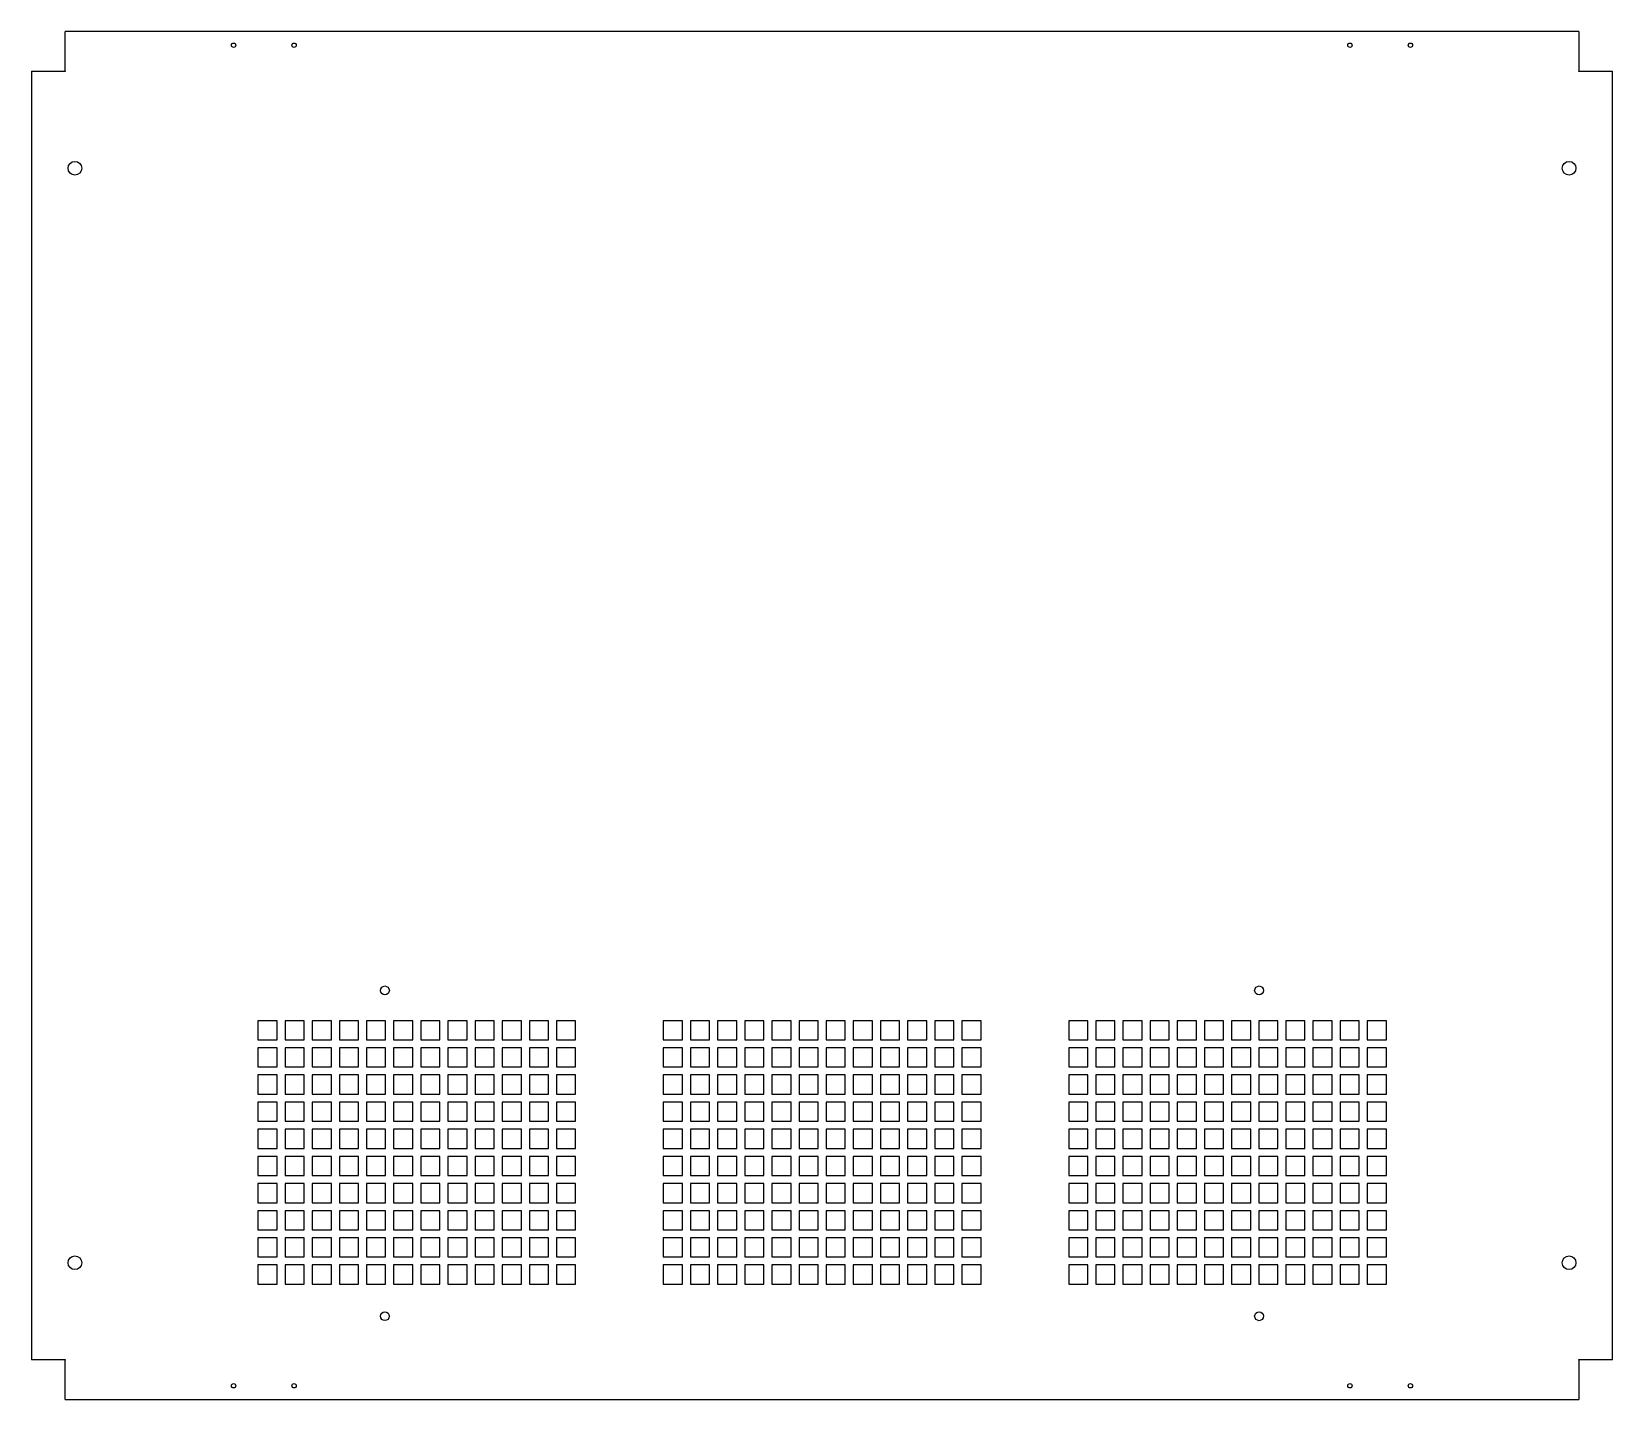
# Model space of a CAD drawing. Header units: inches. Extents: x -18.1 to 18.1, y -15.6 to 15.6.
import ezdxf

# ---------------------------------------------------------------- set-up
doc = ezdxf.new("R2010")
doc.units = ezdxf.units.IN
doc.header["$MEASUREMENT"] = 0

msp = doc.modelspace()

# ---------------------------------------------------------------- linework, layer by layer
at = {"color": 7, "linetype": 'Continuous', "lineweight": 25}
for p, q in [((-17.285, 14.726), (-17.285, 15.619)), ((17.285, 15.619), (-17.285, 15.619)), ((17.285, 15.619), (17.285, 14.726)), ((-18.054, 14.72), (-17.279, 14.72)), ((-18.054, 14.72), (-18.054, -14.72)), ((-17.279, 14.726), (-17.285, 14.726)), ((-17.279, 14.72), (-17.279, 14.726)), ((17.285, 14.726), (17.279, 14.726)), ((17.279, 14.726), (17.279, 14.72)), ((17.279, 14.72), (18.054, 14.72)), ((18.054, -14.72), (18.054, 14.72)), ((-12.448, -6.97), (-12.885, -6.97)), ((-12.885, -6.97), (-12.885, -7.407)), ((-12.448, -7.407), (-12.448, -6.97)), ((-11.828, -6.97), (-12.265, -6.97)), ((-12.265, -6.97), (-12.265, -7.407)), ((-11.828, -7.407), (-11.828, -6.97)), ((-11.208, -6.97), (-11.645, -6.97)), ((-11.645, -6.97), (-11.645, -7.407)), ((-11.208, -7.407), (-11.208, -6.97)), ((-10.588, -6.97), (-11.025, -6.97)), ((-11.025, -6.97), (-11.025, -7.407)), ((-10.588, -7.407), (-10.588, -6.97)), ((-9.968, -6.97), (-10.405, -6.97)), ((-10.405, -6.97), (-10.405, -7.407)), ((-9.968, -7.407), (-9.968, -6.97)), ((-9.348, -6.97), (-9.785, -6.97)), ((-9.785, -6.97), (-9.785, -7.407)), ((-9.348, -7.407), (-9.348, -6.97)), ((-8.728, -6.97), (-9.165, -6.97)), ((-9.165, -6.97), (-9.165, -7.407)), ((-8.728, -7.407), (-8.728, -6.97)), ((-8.108, -6.97), (-8.545, -6.97)), ((-8.545, -6.97), (-8.545, -7.407)), ((-8.108, -7.407), (-8.108, -6.97)), ((-7.488, -6.97), (-7.925, -6.97)), ((-7.925, -6.97), (-7.925, -7.407)), ((-7.488, -7.407), (-7.488, -6.97)), ((-6.868, -6.97), (-7.305, -6.97)), ((-7.305, -6.97), (-7.305, -7.407)), ((-6.868, -7.407), (-6.868, -6.97)), ((-6.248, -6.97), (-6.685, -6.97)), ((-6.685, -6.97), (-6.685, -7.407)), ((-6.248, -7.407), (-6.248, -6.97)), ((-5.628, -6.97), (-6.065, -6.97)), ((-6.065, -6.97), (-6.065, -7.407)), ((-5.628, -7.407), (-5.628, -6.97)), ((-3.188, -6.97), (-3.625, -6.97)), ((-3.625, -6.97), (-3.625, -7.407)), ((-3.188, -7.407), (-3.188, -6.97)), ((-2.568, -6.97), (-3.005, -6.97)), ((-3.005, -6.97), (-3.005, -7.407)), ((-2.568, -7.407), (-2.568, -6.97)), ((-1.948, -6.97), (-2.385, -6.97)), ((-2.385, -6.97), (-2.385, -7.407)), ((-1.948, -7.407), (-1.948, -6.97)), ((-1.328, -6.97), (-1.765, -6.97)), ((-1.765, -6.97), (-1.765, -7.407)), ((-1.328, -7.407), (-1.328, -6.97)), ((-0.708, -6.97), (-1.145, -6.97)), ((-1.145, -6.97), (-1.145, -7.407)), ((-0.708, -7.407), (-0.708, -6.97)), ((-0.088, -6.97), (-0.525, -6.97)), ((-0.525, -6.97), (-0.525, -7.407)), ((-0.088, -7.407), (-0.088, -6.97)), ((0.532, -6.97), (0.095, -6.97)), ((0.095, -6.97), (0.095, -7.407)), ((0.532, -7.407), (0.532, -6.97)), ((1.152, -6.97), (0.715, -6.97)), ((0.715, -6.97), (0.715, -7.407)), ((1.152, -7.407), (1.152, -6.97)), ((1.772, -6.97), (1.335, -6.97)), ((1.335, -6.97), (1.335, -7.407)), ((1.772, -7.407), (1.772, -6.97)), ((2.392, -6.97), (1.955, -6.97)), ((1.955, -6.97), (1.955, -7.407)), ((2.392, -7.407), (2.392, -6.97)), ((3.012, -6.97), (2.575, -6.97)), ((2.575, -6.97), (2.575, -7.407)), ((3.012, -7.407), (3.012, -6.97)), ((3.632, -6.97), (3.195, -6.97)), ((3.195, -6.97), (3.195, -7.407)), ((3.632, -7.407), (3.632, -6.97)), ((6.072, -6.97), (5.635, -6.97)), ((5.635, -6.97), (5.635, -7.407)), ((6.072, -7.407), (6.072, -6.97)), ((6.692, -6.97), (6.255, -6.97)), ((6.255, -6.97), (6.255, -7.407)), ((6.692, -7.407), (6.692, -6.97)), ((7.312, -6.97), (6.875, -6.97)), ((6.875, -6.97), (6.875, -7.407)), ((7.312, -7.407), (7.312, -6.97)), ((7.932, -6.97), (7.495, -6.97)), ((7.495, -6.97), (7.495, -7.407)), ((7.932, -7.407), (7.932, -6.97)), ((8.552, -6.97), (8.115, -6.97)), ((8.115, -6.97), (8.115, -7.407)), ((8.552, -7.407), (8.552, -6.97)), ((9.172, -6.97), (8.735, -6.97)), ((8.735, -6.97), (8.735, -7.407)), ((9.172, -7.407), (9.172, -6.97)), ((9.792, -6.97), (9.355, -6.97)), ((9.355, -6.97), (9.355, -7.407)), ((9.792, -7.407), (9.792, -6.97)), ((10.412, -6.97), (9.975, -6.97)), ((9.975, -6.97), (9.975, -7.407)), ((10.412, -7.407), (10.412, -6.97)), ((11.032, -6.97), (10.595, -6.97)), ((10.595, -6.97), (10.595, -7.407)), ((11.032, -7.407), (11.032, -6.97)), ((11.652, -6.97), (11.215, -6.97)), ((11.215, -6.97), (11.215, -7.407)), ((11.652, -7.407), (11.652, -6.97)), ((12.272, -6.97), (11.835, -6.97)), ((11.835, -6.97), (11.835, -7.407)), ((12.272, -7.407), (12.272, -6.97)), ((12.892, -6.97), (12.455, -6.97)), ((12.455, -6.97), (12.455, -7.407)), ((12.892, -7.407), (12.892, -6.97)), ((-12.885, -7.407), (-12.448, -7.407)), ((-12.265, -7.407), (-11.828, -7.407)), ((-11.645, -7.407), (-11.208, -7.407)), ((-11.025, -7.407), (-10.588, -7.407)), ((-10.405, -7.407), (-9.968, -7.407)), ((-9.785, -7.407), (-9.348, -7.407)), ((-9.165, -7.407), (-8.728, -7.407)), ((-8.545, -7.407), (-8.108, -7.407)), ((-7.925, -7.407), (-7.488, -7.407)), ((-7.305, -7.407), (-6.868, -7.407)), ((-6.685, -7.407), (-6.248, -7.407)), ((-6.065, -7.407), (-5.628, -7.407)), ((-3.625, -7.407), (-3.188, -7.407)), ((-3.005, -7.407), (-2.568, -7.407)), ((-2.385, -7.407), (-1.948, -7.407)), ((-1.765, -7.407), (-1.328, -7.407)), ((-1.145, -7.407), (-0.708, -7.407)), ((-0.525, -7.407), (-0.088, -7.407)), ((0.095, -7.407), (0.532, -7.407)), ((0.715, -7.407), (1.152, -7.407)), ((1.335, -7.407), (1.772, -7.407)), ((1.955, -7.407), (2.392, -7.407)), ((2.575, -7.407), (3.012, -7.407)), ((3.195, -7.407), (3.632, -7.407)), ((5.635, -7.407), (6.072, -7.407)), ((6.255, -7.407), (6.692, -7.407)), ((6.875, -7.407), (7.312, -7.407)), ((7.495, -7.407), (7.932, -7.407)), ((8.115, -7.407), (8.552, -7.407)), ((8.735, -7.407), (9.172, -7.407)), ((9.355, -7.407), (9.792, -7.407)), ((9.975, -7.407), (10.412, -7.407)), ((10.595, -7.407), (11.032, -7.407)), ((11.215, -7.407), (11.652, -7.407)), ((11.835, -7.407), (12.272, -7.407)), ((12.455, -7.407), (12.892, -7.407)), ((-12.448, -7.59), (-12.885, -7.59)), ((-12.885, -7.59), (-12.885, -8.027)), ((-12.448, -8.027), (-12.448, -7.59)), ((-11.828, -7.59), (-12.265, -7.59)), ((-12.265, -7.59), (-12.265, -8.027)), ((-11.828, -8.027), (-11.828, -7.59)), ((-11.208, -7.59), (-11.645, -7.59)), ((-11.645, -7.59), (-11.645, -8.027)), ((-11.208, -8.027), (-11.208, -7.59)), ((-10.588, -7.59), (-11.025, -7.59)), ((-11.025, -7.59), (-11.025, -8.027)), ((-10.588, -8.027), (-10.588, -7.59)), ((-9.968, -7.59), (-10.405, -7.59)), ((-10.405, -7.59), (-10.405, -8.027)), ((-9.968, -8.027), (-9.968, -7.59)), ((-9.348, -7.59), (-9.785, -7.59)), ((-9.785, -7.59), (-9.785, -8.027)), ((-9.348, -8.027), (-9.348, -7.59)), ((-8.728, -7.59), (-9.165, -7.59)), ((-9.165, -7.59), (-9.165, -8.027)), ((-8.728, -8.027), (-8.728, -7.59)), ((-8.108, -7.59), (-8.545, -7.59)), ((-8.545, -7.59), (-8.545, -8.027)), ((-8.108, -8.027), (-8.108, -7.59)), ((-7.488, -7.59), (-7.925, -7.59)), ((-7.925, -7.59), (-7.925, -8.027)), ((-7.488, -8.027), (-7.488, -7.59)), ((-6.868, -7.59), (-7.305, -7.59)), ((-7.305, -7.59), (-7.305, -8.027)), ((-6.868, -8.027), (-6.868, -7.59)), ((-6.248, -7.59), (-6.685, -7.59)), ((-6.685, -7.59), (-6.685, -8.027)), ((-6.248, -8.027), (-6.248, -7.59)), ((-5.628, -7.59), (-6.065, -7.59)), ((-6.065, -7.59), (-6.065, -8.027)), ((-5.628, -8.027), (-5.628, -7.59)), ((-3.188, -7.59), (-3.625, -7.59)), ((-3.625, -7.59), (-3.625, -8.027)), ((-3.188, -8.027), (-3.188, -7.59)), ((-2.568, -7.59), (-3.005, -7.59)), ((-3.005, -7.59), (-3.005, -8.027)), ((-2.568, -8.027), (-2.568, -7.59)), ((-1.948, -7.59), (-2.385, -7.59)), ((-2.385, -7.59), (-2.385, -8.027)), ((-1.948, -8.027), (-1.948, -7.59)), ((-1.328, -7.59), (-1.765, -7.59)), ((-1.765, -7.59), (-1.765, -8.027)), ((-1.328, -8.027), (-1.328, -7.59)), ((-0.708, -7.59), (-1.145, -7.59)), ((-1.145, -7.59), (-1.145, -8.027)), ((-0.708, -8.027), (-0.708, -7.59)), ((-0.088, -7.59), (-0.525, -7.59)), ((-0.525, -7.59), (-0.525, -8.027)), ((-0.088, -8.027), (-0.088, -7.59)), ((0.532, -7.59), (0.095, -7.59)), ((0.095, -7.59), (0.095, -8.027)), ((0.532, -8.027), (0.532, -7.59)), ((1.152, -7.59), (0.715, -7.59)), ((0.715, -7.59), (0.715, -8.027)), ((1.152, -8.027), (1.152, -7.59)), ((1.772, -7.59), (1.335, -7.59)), ((1.335, -7.59), (1.335, -8.027)), ((1.772, -8.027), (1.772, -7.59)), ((2.392, -7.59), (1.955, -7.59)), ((1.955, -7.59), (1.955, -8.027)), ((2.392, -8.027), (2.392, -7.59)), ((3.012, -7.59), (2.575, -7.59)), ((2.575, -7.59), (2.575, -8.027)), ((3.012, -8.027), (3.012, -7.59)), ((3.632, -7.59), (3.195, -7.59)), ((3.195, -7.59), (3.195, -8.027)), ((3.632, -8.027), (3.632, -7.59)), ((6.072, -7.59), (5.635, -7.59)), ((5.635, -7.59), (5.635, -8.027)), ((6.072, -8.027), (6.072, -7.59)), ((6.692, -7.59), (6.255, -7.59)), ((6.255, -7.59), (6.255, -8.027)), ((6.692, -8.027), (6.692, -7.59)), ((7.312, -7.59), (6.875, -7.59)), ((6.875, -7.59), (6.875, -8.027)), ((7.312, -8.027), (7.312, -7.59)), ((7.932, -7.59), (7.495, -7.59)), ((7.495, -7.59), (7.495, -8.027)), ((7.932, -8.027), (7.932, -7.59)), ((8.552, -7.59), (8.115, -7.59)), ((8.115, -7.59), (8.115, -8.027)), ((8.552, -8.027), (8.552, -7.59)), ((9.172, -7.59), (8.735, -7.59)), ((8.735, -7.59), (8.735, -8.027)), ((9.172, -8.027), (9.172, -7.59)), ((9.792, -7.59), (9.355, -7.59)), ((9.355, -7.59), (9.355, -8.027)), ((9.792, -8.027), (9.792, -7.59)), ((10.412, -7.59), (9.975, -7.59)), ((9.975, -7.59), (9.975, -8.027)), ((10.412, -8.027), (10.412, -7.59)), ((11.032, -7.59), (10.595, -7.59)), ((10.595, -7.59), (10.595, -8.027)), ((11.032, -8.027), (11.032, -7.59)), ((11.652, -7.59), (11.215, -7.59)), ((11.215, -7.59), (11.215, -8.027)), ((11.652, -8.027), (11.652, -7.59)), ((12.272, -7.59), (11.835, -7.59)), ((11.835, -7.59), (11.835, -8.027)), ((12.272, -8.027), (12.272, -7.59)), ((12.892, -7.59), (12.455, -7.59)), ((12.455, -7.59), (12.455, -8.027)), ((12.892, -8.027), (12.892, -7.59)), ((-12.885, -8.027), (-12.448, -8.027)), ((-12.448, -8.21), (-12.885, -8.21)), ((-12.885, -8.21), (-12.885, -8.647)), ((-12.448, -8.647), (-12.448, -8.21)), ((-12.265, -8.027), (-11.828, -8.027)), ((-11.828, -8.21), (-12.265, -8.21)), ((-12.265, -8.21), (-12.265, -8.647)), ((-11.828, -8.647), (-11.828, -8.21)), ((-11.645, -8.027), (-11.208, -8.027)), ((-11.208, -8.21), (-11.645, -8.21)), ((-11.645, -8.21), (-11.645, -8.647)), ((-11.208, -8.647), (-11.208, -8.21)), ((-11.025, -8.027), (-10.588, -8.027)), ((-10.588, -8.21), (-11.025, -8.21)), ((-11.025, -8.21), (-11.025, -8.647)), ((-10.588, -8.647), (-10.588, -8.21)), ((-10.405, -8.027), (-9.968, -8.027)), ((-9.968, -8.21), (-10.405, -8.21)), ((-10.405, -8.21), (-10.405, -8.647)), ((-9.968, -8.647), (-9.968, -8.21)), ((-9.785, -8.027), (-9.348, -8.027)), ((-9.348, -8.21), (-9.785, -8.21)), ((-9.785, -8.21), (-9.785, -8.647)), ((-9.348, -8.647), (-9.348, -8.21)), ((-9.165, -8.027), (-8.728, -8.027)), ((-8.728, -8.21), (-9.165, -8.21)), ((-9.165, -8.21), (-9.165, -8.647)), ((-8.728, -8.647), (-8.728, -8.21)), ((-8.545, -8.027), (-8.108, -8.027)), ((-8.108, -8.21), (-8.545, -8.21)), ((-8.545, -8.21), (-8.545, -8.647)), ((-8.108, -8.647), (-8.108, -8.21)), ((-7.925, -8.027), (-7.488, -8.027)), ((-7.488, -8.21), (-7.925, -8.21)), ((-7.925, -8.21), (-7.925, -8.647)), ((-7.488, -8.647), (-7.488, -8.21)), ((-7.305, -8.027), (-6.868, -8.027)), ((-6.868, -8.21), (-7.305, -8.21)), ((-7.305, -8.21), (-7.305, -8.647)), ((-6.868, -8.647), (-6.868, -8.21)), ((-6.685, -8.027), (-6.248, -8.027)), ((-6.248, -8.21), (-6.685, -8.21)), ((-6.685, -8.21), (-6.685, -8.647)), ((-6.248, -8.647), (-6.248, -8.21)), ((-6.065, -8.027), (-5.628, -8.027)), ((-5.628, -8.21), (-6.065, -8.21)), ((-6.065, -8.21), (-6.065, -8.647)), ((-5.628, -8.647), (-5.628, -8.21)), ((-3.625, -8.027), (-3.188, -8.027)), ((-3.188, -8.21), (-3.625, -8.21)), ((-3.625, -8.21), (-3.625, -8.647)), ((-3.188, -8.647), (-3.188, -8.21)), ((-3.005, -8.027), (-2.568, -8.027)), ((-2.568, -8.21), (-3.005, -8.21)), ((-3.005, -8.21), (-3.005, -8.647)), ((-2.568, -8.647), (-2.568, -8.21)), ((-2.385, -8.027), (-1.948, -8.027)), ((-1.948, -8.21), (-2.385, -8.21)), ((-2.385, -8.21), (-2.385, -8.647)), ((-1.948, -8.647), (-1.948, -8.21)), ((-1.765, -8.027), (-1.328, -8.027)), ((-1.328, -8.21), (-1.765, -8.21)), ((-1.765, -8.21), (-1.765, -8.647)), ((-1.328, -8.647), (-1.328, -8.21)), ((-1.145, -8.027), (-0.708, -8.027)), ((-0.708, -8.21), (-1.145, -8.21)), ((-1.145, -8.21), (-1.145, -8.647)), ((-0.708, -8.647), (-0.708, -8.21)), ((-0.525, -8.027), (-0.088, -8.027)), ((-0.088, -8.21), (-0.525, -8.21)), ((-0.525, -8.21), (-0.525, -8.647)), ((-0.088, -8.647), (-0.088, -8.21)), ((0.095, -8.027), (0.532, -8.027)), ((0.532, -8.21), (0.095, -8.21)), ((0.095, -8.21), (0.095, -8.647)), ((0.532, -8.647), (0.532, -8.21)), ((0.715, -8.027), (1.152, -8.027)), ((1.152, -8.21), (0.715, -8.21)), ((0.715, -8.21), (0.715, -8.647)), ((1.152, -8.647), (1.152, -8.21)), ((1.335, -8.027), (1.772, -8.027)), ((1.772, -8.21), (1.335, -8.21)), ((1.335, -8.21), (1.335, -8.647)), ((1.772, -8.647), (1.772, -8.21)), ((1.955, -8.027), (2.392, -8.027)), ((2.392, -8.21), (1.955, -8.21)), ((1.955, -8.21), (1.955, -8.647)), ((2.392, -8.647), (2.392, -8.21)), ((2.575, -8.027), (3.012, -8.027)), ((3.012, -8.21), (2.575, -8.21)), ((2.575, -8.21), (2.575, -8.647)), ((3.012, -8.647), (3.012, -8.21)), ((3.195, -8.027), (3.632, -8.027)), ((3.632, -8.21), (3.195, -8.21)), ((3.195, -8.21), (3.195, -8.647)), ((3.632, -8.647), (3.632, -8.21)), ((5.635, -8.027), (6.072, -8.027)), ((6.072, -8.21), (5.635, -8.21)), ((5.635, -8.21), (5.635, -8.647)), ((6.072, -8.647), (6.072, -8.21)), ((6.255, -8.027), (6.692, -8.027)), ((6.692, -8.21), (6.255, -8.21)), ((6.255, -8.21), (6.255, -8.647)), ((6.692, -8.647), (6.692, -8.21)), ((6.875, -8.027), (7.312, -8.027)), ((7.312, -8.21), (6.875, -8.21)), ((6.875, -8.21), (6.875, -8.647)), ((7.312, -8.647), (7.312, -8.21)), ((7.495, -8.027), (7.932, -8.027)), ((7.932, -8.21), (7.495, -8.21)), ((7.495, -8.21), (7.495, -8.647)), ((7.932, -8.647), (7.932, -8.21)), ((8.115, -8.027), (8.552, -8.027)), ((8.552, -8.21), (8.115, -8.21)), ((8.115, -8.21), (8.115, -8.647)), ((8.552, -8.647), (8.552, -8.21)), ((8.735, -8.027), (9.172, -8.027)), ((9.172, -8.21), (8.735, -8.21)), ((8.735, -8.21), (8.735, -8.647)), ((9.172, -8.647), (9.172, -8.21)), ((9.355, -8.027), (9.792, -8.027)), ((9.792, -8.21), (9.355, -8.21)), ((9.355, -8.21), (9.355, -8.647)), ((9.792, -8.647), (9.792, -8.21)), ((9.975, -8.027), (10.412, -8.027)), ((10.412, -8.21), (9.975, -8.21)), ((9.975, -8.21), (9.975, -8.647)), ((10.412, -8.647), (10.412, -8.21)), ((10.595, -8.027), (11.032, -8.027)), ((11.032, -8.21), (10.595, -8.21)), ((10.595, -8.21), (10.595, -8.647)), ((11.032, -8.647), (11.032, -8.21)), ((11.215, -8.027), (11.652, -8.027)), ((11.652, -8.21), (11.215, -8.21)), ((11.215, -8.21), (11.215, -8.647)), ((11.652, -8.647), (11.652, -8.21)), ((11.835, -8.027), (12.272, -8.027)), ((12.272, -8.21), (11.835, -8.21)), ((11.835, -8.21), (11.835, -8.647)), ((12.272, -8.647), (12.272, -8.21)), ((12.455, -8.027), (12.892, -8.027)), ((12.892, -8.21), (12.455, -8.21)), ((12.455, -8.21), (12.455, -8.647)), ((12.892, -8.647), (12.892, -8.21)), ((-12.885, -8.647), (-12.448, -8.647)), ((-12.265, -8.647), (-11.828, -8.647)), ((-11.645, -8.647), (-11.208, -8.647)), ((-11.025, -8.647), (-10.588, -8.647)), ((-10.405, -8.647), (-9.968, -8.647)), ((-9.785, -8.647), (-9.348, -8.647)), ((-9.165, -8.647), (-8.728, -8.647)), ((-8.545, -8.647), (-8.108, -8.647)), ((-7.925, -8.647), (-7.488, -8.647)), ((-7.305, -8.647), (-6.868, -8.647)), ((-6.685, -8.647), (-6.248, -8.647)), ((-6.065, -8.647), (-5.628, -8.647)), ((-3.625, -8.647), (-3.188, -8.647)), ((-3.005, -8.647), (-2.568, -8.647)), ((-2.385, -8.647), (-1.948, -8.647)), ((-1.765, -8.647), (-1.328, -8.647)), ((-1.145, -8.647), (-0.708, -8.647)), ((-0.525, -8.647), (-0.088, -8.647)), ((0.095, -8.647), (0.532, -8.647)), ((0.715, -8.647), (1.152, -8.647)), ((1.335, -8.647), (1.772, -8.647)), ((1.955, -8.647), (2.392, -8.647)), ((2.575, -8.647), (3.012, -8.647)), ((3.195, -8.647), (3.632, -8.647)), ((5.635, -8.647), (6.072, -8.647)), ((6.255, -8.647), (6.692, -8.647)), ((6.875, -8.647), (7.312, -8.647)), ((7.495, -8.647), (7.932, -8.647)), ((8.115, -8.647), (8.552, -8.647)), ((8.735, -8.647), (9.172, -8.647)), ((9.355, -8.647), (9.792, -8.647)), ((9.975, -8.647), (10.412, -8.647)), ((10.595, -8.647), (11.032, -8.647)), ((11.215, -8.647), (11.652, -8.647)), ((11.835, -8.647), (12.272, -8.647)), ((12.455, -8.647), (12.892, -8.647)), ((-12.448, -8.83), (-12.885, -8.83)), ((-12.885, -8.83), (-12.885, -9.267)), ((-12.448, -9.267), (-12.448, -8.83)), ((-11.828, -8.83), (-12.265, -8.83)), ((-12.265, -8.83), (-12.265, -9.267)), ((-11.828, -9.267), (-11.828, -8.83)), ((-11.208, -8.83), (-11.645, -8.83)), ((-11.645, -8.83), (-11.645, -9.267)), ((-11.208, -9.267), (-11.208, -8.83)), ((-10.588, -8.83), (-11.025, -8.83)), ((-11.025, -8.83), (-11.025, -9.267)), ((-10.588, -9.267), (-10.588, -8.83)), ((-9.968, -8.83), (-10.405, -8.83)), ((-10.405, -8.83), (-10.405, -9.267)), ((-9.968, -9.267), (-9.968, -8.83)), ((-9.348, -8.83), (-9.785, -8.83)), ((-9.785, -8.83), (-9.785, -9.267)), ((-9.348, -9.267), (-9.348, -8.83)), ((-8.728, -8.83), (-9.165, -8.83)), ((-9.165, -8.83), (-9.165, -9.267)), ((-8.728, -9.267), (-8.728, -8.83)), ((-8.108, -8.83), (-8.545, -8.83)), ((-8.545, -8.83), (-8.545, -9.267)), ((-8.108, -9.267), (-8.108, -8.83)), ((-7.488, -8.83), (-7.925, -8.83)), ((-7.925, -8.83), (-7.925, -9.267)), ((-7.488, -9.267), (-7.488, -8.83)), ((-6.868, -8.83), (-7.305, -8.83)), ((-7.305, -8.83), (-7.305, -9.267)), ((-6.868, -9.267), (-6.868, -8.83)), ((-6.248, -8.83), (-6.685, -8.83)), ((-6.685, -8.83), (-6.685, -9.267)), ((-6.248, -9.267), (-6.248, -8.83)), ((-5.628, -8.83), (-6.065, -8.83)), ((-6.065, -8.83), (-6.065, -9.267)), ((-5.628, -9.267), (-5.628, -8.83)), ((-3.188, -8.83), (-3.625, -8.83)), ((-3.625, -8.83), (-3.625, -9.267)), ((-3.188, -9.267), (-3.188, -8.83)), ((-2.568, -8.83), (-3.005, -8.83)), ((-3.005, -8.83), (-3.005, -9.267)), ((-2.568, -9.267), (-2.568, -8.83)), ((-1.948, -8.83), (-2.385, -8.83)), ((-2.385, -8.83), (-2.385, -9.267)), ((-1.948, -9.267), (-1.948, -8.83)), ((-1.328, -8.83), (-1.765, -8.83)), ((-1.765, -8.83), (-1.765, -9.267)), ((-1.328, -9.267), (-1.328, -8.83)), ((-0.708, -8.83), (-1.145, -8.83)), ((-1.145, -8.83), (-1.145, -9.267)), ((-0.708, -9.267), (-0.708, -8.83)), ((-0.088, -8.83), (-0.525, -8.83)), ((-0.525, -8.83), (-0.525, -9.267)), ((-0.088, -9.267), (-0.088, -8.83)), ((0.532, -8.83), (0.095, -8.83)), ((0.095, -8.83), (0.095, -9.267)), ((0.532, -9.267), (0.532, -8.83)), ((1.152, -8.83), (0.715, -8.83)), ((0.715, -8.83), (0.715, -9.267)), ((1.152, -9.267), (1.152, -8.83)), ((1.772, -8.83), (1.335, -8.83)), ((1.335, -8.83), (1.335, -9.267)), ((1.772, -9.267), (1.772, -8.83)), ((2.392, -8.83), (1.955, -8.83)), ((1.955, -8.83), (1.955, -9.267)), ((2.392, -9.267), (2.392, -8.83)), ((3.012, -8.83), (2.575, -8.83)), ((2.575, -8.83), (2.575, -9.267)), ((3.012, -9.267), (3.012, -8.83)), ((3.632, -8.83), (3.195, -8.83)), ((3.195, -8.83), (3.195, -9.267)), ((3.632, -9.267), (3.632, -8.83)), ((6.072, -8.83), (5.635, -8.83)), ((5.635, -8.83), (5.635, -9.267)), ((6.072, -9.267), (6.072, -8.83)), ((6.692, -8.83), (6.255, -8.83)), ((6.255, -8.83), (6.255, -9.267)), ((6.692, -9.267), (6.692, -8.83)), ((7.312, -8.83), (6.875, -8.83)), ((6.875, -8.83), (6.875, -9.267)), ((7.312, -9.267), (7.312, -8.83)), ((7.932, -8.83), (7.495, -8.83)), ((7.495, -8.83), (7.495, -9.267)), ((7.932, -9.267), (7.932, -8.83)), ((8.552, -8.83), (8.115, -8.83)), ((8.115, -8.83), (8.115, -9.267)), ((8.552, -9.267), (8.552, -8.83)), ((9.172, -8.83), (8.735, -8.83)), ((8.735, -8.83), (8.735, -9.267)), ((9.172, -9.267), (9.172, -8.83)), ((9.792, -8.83), (9.355, -8.83)), ((9.355, -8.83), (9.355, -9.267)), ((9.792, -9.267), (9.792, -8.83)), ((10.412, -8.83), (9.975, -8.83)), ((9.975, -8.83), (9.975, -9.267)), ((10.412, -9.267), (10.412, -8.83)), ((11.032, -8.83), (10.595, -8.83)), ((10.595, -8.83), (10.595, -9.267)), ((11.032, -9.267), (11.032, -8.83)), ((11.652, -8.83), (11.215, -8.83)), ((11.215, -8.83), (11.215, -9.267)), ((11.652, -9.267), (11.652, -8.83)), ((12.272, -8.83), (11.835, -8.83)), ((11.835, -8.83), (11.835, -9.267)), ((12.272, -9.267), (12.272, -8.83)), ((12.892, -8.83), (12.455, -8.83)), ((12.455, -8.83), (12.455, -9.267)), ((12.892, -9.267), (12.892, -8.83)), ((-12.885, -9.267), (-12.448, -9.267)), ((-12.265, -9.267), (-11.828, -9.267)), ((-11.645, -9.267), (-11.208, -9.267)), ((-11.025, -9.267), (-10.588, -9.267)), ((-10.405, -9.267), (-9.968, -9.267)), ((-9.785, -9.267), (-9.348, -9.267)), ((-9.165, -9.267), (-8.728, -9.267)), ((-8.545, -9.267), (-8.108, -9.267)), ((-7.925, -9.267), (-7.488, -9.267)), ((-7.305, -9.267), (-6.868, -9.267)), ((-6.685, -9.267), (-6.248, -9.267)), ((-6.065, -9.267), (-5.628, -9.267)), ((-3.625, -9.267), (-3.188, -9.267)), ((-3.005, -9.267), (-2.568, -9.267)), ((-2.385, -9.267), (-1.948, -9.267)), ((-1.765, -9.267), (-1.328, -9.267)), ((-1.145, -9.267), (-0.708, -9.267)), ((-0.525, -9.267), (-0.088, -9.267)), ((0.095, -9.267), (0.532, -9.267)), ((0.715, -9.267), (1.152, -9.267)), ((1.335, -9.267), (1.772, -9.267)), ((1.955, -9.267), (2.392, -9.267)), ((2.575, -9.267), (3.012, -9.267)), ((3.195, -9.267), (3.632, -9.267)), ((5.635, -9.267), (6.072, -9.267)), ((6.255, -9.267), (6.692, -9.267)), ((6.875, -9.267), (7.312, -9.267)), ((7.495, -9.267), (7.932, -9.267)), ((8.115, -9.267), (8.552, -9.267)), ((8.735, -9.267), (9.172, -9.267)), ((9.355, -9.267), (9.792, -9.267)), ((9.975, -9.267), (10.412, -9.267)), ((10.595, -9.267), (11.032, -9.267)), ((11.215, -9.267), (11.652, -9.267)), ((11.835, -9.267), (12.272, -9.267)), ((12.455, -9.267), (12.892, -9.267)), ((-12.448, -9.45), (-12.885, -9.45)), ((-12.885, -9.45), (-12.885, -9.887)), ((-12.448, -9.887), (-12.448, -9.45)), ((-11.828, -9.45), (-12.265, -9.45)), ((-12.265, -9.45), (-12.265, -9.887)), ((-11.828, -9.887), (-11.828, -9.45)), ((-11.208, -9.45), (-11.645, -9.45)), ((-11.645, -9.45), (-11.645, -9.887)), ((-11.208, -9.887), (-11.208, -9.45)), ((-10.588, -9.45), (-11.025, -9.45)), ((-11.025, -9.45), (-11.025, -9.887)), ((-10.588, -9.887), (-10.588, -9.45)), ((-9.968, -9.45), (-10.405, -9.45)), ((-10.405, -9.45), (-10.405, -9.887)), ((-9.968, -9.887), (-9.968, -9.45)), ((-9.348, -9.45), (-9.785, -9.45)), ((-9.785, -9.45), (-9.785, -9.887)), ((-9.348, -9.887), (-9.348, -9.45)), ((-8.728, -9.45), (-9.165, -9.45)), ((-9.165, -9.45), (-9.165, -9.887)), ((-8.728, -9.887), (-8.728, -9.45)), ((-8.108, -9.45), (-8.545, -9.45)), ((-8.545, -9.45), (-8.545, -9.887)), ((-8.108, -9.887), (-8.108, -9.45)), ((-7.488, -9.45), (-7.925, -9.45)), ((-7.925, -9.45), (-7.925, -9.887)), ((-7.488, -9.887), (-7.488, -9.45)), ((-6.868, -9.45), (-7.305, -9.45)), ((-7.305, -9.45), (-7.305, -9.887)), ((-6.868, -9.887), (-6.868, -9.45)), ((-6.248, -9.45), (-6.685, -9.45)), ((-6.685, -9.45), (-6.685, -9.887)), ((-6.248, -9.887), (-6.248, -9.45)), ((-5.628, -9.45), (-6.065, -9.45)), ((-6.065, -9.45), (-6.065, -9.887)), ((-5.628, -9.887), (-5.628, -9.45)), ((-3.188, -9.45), (-3.625, -9.45)), ((-3.625, -9.45), (-3.625, -9.887)), ((-3.188, -9.887), (-3.188, -9.45)), ((-2.568, -9.45), (-3.005, -9.45)), ((-3.005, -9.45), (-3.005, -9.887)), ((-2.568, -9.887), (-2.568, -9.45)), ((-1.948, -9.45), (-2.385, -9.45)), ((-2.385, -9.45), (-2.385, -9.887)), ((-1.948, -9.887), (-1.948, -9.45)), ((-1.328, -9.45), (-1.765, -9.45)), ((-1.765, -9.45), (-1.765, -9.887)), ((-1.328, -9.887), (-1.328, -9.45)), ((-0.708, -9.45), (-1.145, -9.45)), ((-1.145, -9.45), (-1.145, -9.887)), ((-0.708, -9.887), (-0.708, -9.45)), ((-0.088, -9.45), (-0.525, -9.45)), ((-0.525, -9.45), (-0.525, -9.887)), ((-0.088, -9.887), (-0.088, -9.45)), ((0.532, -9.45), (0.095, -9.45)), ((0.095, -9.45), (0.095, -9.887)), ((0.532, -9.887), (0.532, -9.45)), ((1.152, -9.45), (0.715, -9.45)), ((0.715, -9.45), (0.715, -9.887)), ((1.152, -9.887), (1.152, -9.45)), ((1.772, -9.45), (1.335, -9.45)), ((1.335, -9.45), (1.335, -9.887)), ((1.772, -9.887), (1.772, -9.45)), ((2.392, -9.45), (1.955, -9.45)), ((1.955, -9.45), (1.955, -9.887)), ((2.392, -9.887), (2.392, -9.45)), ((3.012, -9.45), (2.575, -9.45)), ((2.575, -9.45), (2.575, -9.887)), ((3.012, -9.887), (3.012, -9.45)), ((3.632, -9.45), (3.195, -9.45)), ((3.195, -9.45), (3.195, -9.887)), ((3.632, -9.887), (3.632, -9.45)), ((6.072, -9.45), (5.635, -9.45)), ((5.635, -9.45), (5.635, -9.887)), ((6.072, -9.887), (6.072, -9.45)), ((6.692, -9.45), (6.255, -9.45)), ((6.255, -9.45), (6.255, -9.887)), ((6.692, -9.887), (6.692, -9.45)), ((7.312, -9.45), (6.875, -9.45)), ((6.875, -9.45), (6.875, -9.887)), ((7.312, -9.887), (7.312, -9.45)), ((7.932, -9.45), (7.495, -9.45)), ((7.495, -9.45), (7.495, -9.887)), ((7.932, -9.887), (7.932, -9.45)), ((8.552, -9.45), (8.115, -9.45)), ((8.115, -9.45), (8.115, -9.887)), ((8.552, -9.887), (8.552, -9.45)), ((9.172, -9.45), (8.735, -9.45)), ((8.735, -9.45), (8.735, -9.887)), ((9.172, -9.887), (9.172, -9.45)), ((9.792, -9.45), (9.355, -9.45)), ((9.355, -9.45), (9.355, -9.887)), ((9.792, -9.887), (9.792, -9.45)), ((10.412, -9.45), (9.975, -9.45)), ((9.975, -9.45), (9.975, -9.887)), ((10.412, -9.887), (10.412, -9.45)), ((11.032, -9.45), (10.595, -9.45)), ((10.595, -9.45), (10.595, -9.887)), ((11.032, -9.887), (11.032, -9.45)), ((11.652, -9.45), (11.215, -9.45)), ((11.215, -9.45), (11.215, -9.887)), ((11.652, -9.887), (11.652, -9.45)), ((12.272, -9.45), (11.835, -9.45)), ((11.835, -9.45), (11.835, -9.887)), ((12.272, -9.887), (12.272, -9.45)), ((12.892, -9.45), (12.455, -9.45)), ((12.455, -9.45), (12.455, -9.887)), ((12.892, -9.887), (12.892, -9.45)), ((-12.885, -9.887), (-12.448, -9.887)), ((-12.448, -10.07), (-12.885, -10.07)), ((-12.885, -10.07), (-12.885, -10.507)), ((-12.448, -10.507), (-12.448, -10.07)), ((-12.265, -9.887), (-11.828, -9.887)), ((-11.828, -10.07), (-12.265, -10.07)), ((-12.265, -10.07), (-12.265, -10.507)), ((-11.828, -10.507), (-11.828, -10.07)), ((-11.645, -9.887), (-11.208, -9.887)), ((-11.208, -10.07), (-11.645, -10.07)), ((-11.645, -10.07), (-11.645, -10.507)), ((-11.208, -10.507), (-11.208, -10.07)), ((-11.025, -9.887), (-10.588, -9.887)), ((-10.588, -10.07), (-11.025, -10.07)), ((-11.025, -10.07), (-11.025, -10.507)), ((-10.588, -10.507), (-10.588, -10.07)), ((-10.405, -9.887), (-9.968, -9.887)), ((-9.968, -10.07), (-10.405, -10.07)), ((-10.405, -10.07), (-10.405, -10.507)), ((-9.968, -10.507), (-9.968, -10.07)), ((-9.785, -9.887), (-9.348, -9.887)), ((-9.348, -10.07), (-9.785, -10.07)), ((-9.785, -10.07), (-9.785, -10.507)), ((-9.348, -10.507), (-9.348, -10.07)), ((-9.165, -9.887), (-8.728, -9.887)), ((-8.728, -10.07), (-9.165, -10.07)), ((-9.165, -10.07), (-9.165, -10.507)), ((-8.728, -10.507), (-8.728, -10.07)), ((-8.545, -9.887), (-8.108, -9.887)), ((-8.108, -10.07), (-8.545, -10.07)), ((-8.545, -10.07), (-8.545, -10.507)), ((-8.108, -10.507), (-8.108, -10.07)), ((-7.925, -9.887), (-7.488, -9.887)), ((-7.488, -10.07), (-7.925, -10.07)), ((-7.925, -10.07), (-7.925, -10.507)), ((-7.488, -10.507), (-7.488, -10.07)), ((-7.305, -9.887), (-6.868, -9.887)), ((-6.868, -10.07), (-7.305, -10.07)), ((-7.305, -10.07), (-7.305, -10.507)), ((-6.868, -10.507), (-6.868, -10.07)), ((-6.685, -9.887), (-6.248, -9.887)), ((-6.248, -10.07), (-6.685, -10.07)), ((-6.685, -10.07), (-6.685, -10.507)), ((-6.248, -10.507), (-6.248, -10.07)), ((-6.065, -9.887), (-5.628, -9.887)), ((-5.628, -10.07), (-6.065, -10.07)), ((-6.065, -10.07), (-6.065, -10.507)), ((-5.628, -10.507), (-5.628, -10.07)), ((-3.625, -9.887), (-3.188, -9.887)), ((-3.188, -10.07), (-3.625, -10.07)), ((-3.625, -10.07), (-3.625, -10.507)), ((-3.188, -10.507), (-3.188, -10.07)), ((-3.005, -9.887), (-2.568, -9.887)), ((-2.568, -10.07), (-3.005, -10.07)), ((-3.005, -10.07), (-3.005, -10.507)), ((-2.568, -10.507), (-2.568, -10.07)), ((-2.385, -9.887), (-1.948, -9.887)), ((-1.948, -10.07), (-2.385, -10.07)), ((-2.385, -10.07), (-2.385, -10.507)), ((-1.948, -10.507), (-1.948, -10.07)), ((-1.765, -9.887), (-1.328, -9.887)), ((-1.328, -10.07), (-1.765, -10.07)), ((-1.765, -10.07), (-1.765, -10.507)), ((-1.328, -10.507), (-1.328, -10.07)), ((-1.145, -9.887), (-0.708, -9.887)), ((-0.708, -10.07), (-1.145, -10.07)), ((-1.145, -10.07), (-1.145, -10.507)), ((-0.708, -10.507), (-0.708, -10.07)), ((-0.525, -9.887), (-0.088, -9.887)), ((-0.088, -10.07), (-0.525, -10.07)), ((-0.525, -10.07), (-0.525, -10.507)), ((-0.088, -10.507), (-0.088, -10.07)), ((0.095, -9.887), (0.532, -9.887)), ((0.532, -10.07), (0.095, -10.07)), ((0.095, -10.07), (0.095, -10.507)), ((0.532, -10.507), (0.532, -10.07)), ((0.715, -9.887), (1.152, -9.887)), ((1.152, -10.07), (0.715, -10.07)), ((0.715, -10.07), (0.715, -10.507)), ((1.152, -10.507), (1.152, -10.07)), ((1.335, -9.887), (1.772, -9.887)), ((1.772, -10.07), (1.335, -10.07)), ((1.335, -10.07), (1.335, -10.507)), ((1.772, -10.507), (1.772, -10.07)), ((1.955, -9.887), (2.392, -9.887)), ((2.392, -10.07), (1.955, -10.07)), ((1.955, -10.07), (1.955, -10.507)), ((2.392, -10.507), (2.392, -10.07)), ((2.575, -9.887), (3.012, -9.887)), ((3.012, -10.07), (2.575, -10.07)), ((2.575, -10.07), (2.575, -10.507)), ((3.012, -10.507), (3.012, -10.07)), ((3.195, -9.887), (3.632, -9.887)), ((3.632, -10.07), (3.195, -10.07)), ((3.195, -10.07), (3.195, -10.507)), ((3.632, -10.507), (3.632, -10.07)), ((5.635, -9.887), (6.072, -9.887)), ((6.072, -10.07), (5.635, -10.07)), ((5.635, -10.07), (5.635, -10.507)), ((6.072, -10.507), (6.072, -10.07)), ((6.255, -9.887), (6.692, -9.887)), ((6.692, -10.07), (6.255, -10.07)), ((6.255, -10.07), (6.255, -10.507)), ((6.692, -10.507), (6.692, -10.07)), ((6.875, -9.887), (7.312, -9.887)), ((7.312, -10.07), (6.875, -10.07)), ((6.875, -10.07), (6.875, -10.507)), ((7.312, -10.507), (7.312, -10.07)), ((7.495, -9.887), (7.932, -9.887)), ((7.932, -10.07), (7.495, -10.07)), ((7.495, -10.07), (7.495, -10.507)), ((7.932, -10.507), (7.932, -10.07)), ((8.115, -9.887), (8.552, -9.887)), ((8.552, -10.07), (8.115, -10.07)), ((8.115, -10.07), (8.115, -10.507)), ((8.552, -10.507), (8.552, -10.07)), ((8.735, -9.887), (9.172, -9.887)), ((9.172, -10.07), (8.735, -10.07)), ((8.735, -10.07), (8.735, -10.507)), ((9.172, -10.507), (9.172, -10.07)), ((9.355, -9.887), (9.792, -9.887)), ((9.792, -10.07), (9.355, -10.07)), ((9.355, -10.07), (9.355, -10.507)), ((9.792, -10.507), (9.792, -10.07)), ((9.975, -9.887), (10.412, -9.887)), ((10.412, -10.07), (9.975, -10.07)), ((9.975, -10.07), (9.975, -10.507)), ((10.412, -10.507), (10.412, -10.07)), ((10.595, -9.887), (11.032, -9.887)), ((11.032, -10.07), (10.595, -10.07)), ((10.595, -10.07), (10.595, -10.507)), ((11.032, -10.507), (11.032, -10.07)), ((11.215, -9.887), (11.652, -9.887)), ((11.652, -10.07), (11.215, -10.07)), ((11.215, -10.07), (11.215, -10.507)), ((11.652, -10.507), (11.652, -10.07)), ((11.835, -9.887), (12.272, -9.887)), ((12.272, -10.07), (11.835, -10.07)), ((11.835, -10.07), (11.835, -10.507)), ((12.272, -10.507), (12.272, -10.07)), ((12.455, -9.887), (12.892, -9.887)), ((12.892, -10.07), (12.455, -10.07)), ((12.455, -10.07), (12.455, -10.507)), ((12.892, -10.507), (12.892, -10.07)), ((-12.885, -10.507), (-12.448, -10.507)), ((-12.448, -10.69), (-12.885, -10.69)), ((-12.885, -10.69), (-12.885, -11.127)), ((-12.448, -11.127), (-12.448, -10.69)), ((-12.265, -10.507), (-11.828, -10.507)), ((-11.828, -10.69), (-12.265, -10.69)), ((-12.265, -10.69), (-12.265, -11.127)), ((-11.828, -11.127), (-11.828, -10.69)), ((-11.645, -10.507), (-11.208, -10.507)), ((-11.208, -10.69), (-11.645, -10.69)), ((-11.645, -10.69), (-11.645, -11.127)), ((-11.208, -11.127), (-11.208, -10.69)), ((-11.025, -10.507), (-10.588, -10.507)), ((-10.588, -10.69), (-11.025, -10.69)), ((-11.025, -10.69), (-11.025, -11.127)), ((-10.588, -11.127), (-10.588, -10.69)), ((-10.405, -10.507), (-9.968, -10.507)), ((-9.968, -10.69), (-10.405, -10.69)), ((-10.405, -10.69), (-10.405, -11.127)), ((-9.968, -11.127), (-9.968, -10.69)), ((-9.785, -10.507), (-9.348, -10.507)), ((-9.348, -10.69), (-9.785, -10.69)), ((-9.785, -10.69), (-9.785, -11.127)), ((-9.348, -11.127), (-9.348, -10.69)), ((-9.165, -10.507), (-8.728, -10.507)), ((-8.728, -10.69), (-9.165, -10.69)), ((-9.165, -10.69), (-9.165, -11.127)), ((-8.728, -11.127), (-8.728, -10.69)), ((-8.545, -10.507), (-8.108, -10.507)), ((-8.108, -10.69), (-8.545, -10.69)), ((-8.545, -10.69), (-8.545, -11.127)), ((-8.108, -11.127), (-8.108, -10.69)), ((-7.925, -10.507), (-7.488, -10.507)), ((-7.488, -10.69), (-7.925, -10.69)), ((-7.925, -10.69), (-7.925, -11.127)), ((-7.488, -11.127), (-7.488, -10.69)), ((-7.305, -10.507), (-6.868, -10.507)), ((-6.868, -10.69), (-7.305, -10.69)), ((-7.305, -10.69), (-7.305, -11.127)), ((-6.868, -11.127), (-6.868, -10.69)), ((-6.685, -10.507), (-6.248, -10.507)), ((-6.248, -10.69), (-6.685, -10.69)), ((-6.685, -10.69), (-6.685, -11.127)), ((-6.248, -11.127), (-6.248, -10.69)), ((-6.065, -10.507), (-5.628, -10.507)), ((-5.628, -10.69), (-6.065, -10.69)), ((-6.065, -10.69), (-6.065, -11.127)), ((-5.628, -11.127), (-5.628, -10.69)), ((-3.625, -10.507), (-3.188, -10.507)), ((-3.188, -10.69), (-3.625, -10.69)), ((-3.625, -10.69), (-3.625, -11.127)), ((-3.188, -11.127), (-3.188, -10.69)), ((-3.005, -10.507), (-2.568, -10.507)), ((-2.568, -10.69), (-3.005, -10.69)), ((-3.005, -10.69), (-3.005, -11.127)), ((-2.568, -11.127), (-2.568, -10.69)), ((-2.385, -10.507), (-1.948, -10.507)), ((-1.948, -10.69), (-2.385, -10.69)), ((-2.385, -10.69), (-2.385, -11.127)), ((-1.948, -11.127), (-1.948, -10.69)), ((-1.765, -10.507), (-1.328, -10.507)), ((-1.328, -10.69), (-1.765, -10.69)), ((-1.765, -10.69), (-1.765, -11.127)), ((-1.328, -11.127), (-1.328, -10.69)), ((-1.145, -10.507), (-0.708, -10.507)), ((-0.708, -10.69), (-1.145, -10.69)), ((-1.145, -10.69), (-1.145, -11.127)), ((-0.708, -11.127), (-0.708, -10.69)), ((-0.525, -10.507), (-0.088, -10.507)), ((-0.088, -10.69), (-0.525, -10.69)), ((-0.525, -10.69), (-0.525, -11.127)), ((-0.088, -11.127), (-0.088, -10.69)), ((0.095, -10.507), (0.532, -10.507)), ((0.532, -10.69), (0.095, -10.69)), ((0.095, -10.69), (0.095, -11.127)), ((0.532, -11.127), (0.532, -10.69)), ((0.715, -10.507), (1.152, -10.507)), ((1.152, -10.69), (0.715, -10.69)), ((0.715, -10.69), (0.715, -11.127)), ((1.152, -11.127), (1.152, -10.69)), ((1.335, -10.507), (1.772, -10.507)), ((1.772, -10.69), (1.335, -10.69)), ((1.335, -10.69), (1.335, -11.127)), ((1.772, -11.127), (1.772, -10.69)), ((1.955, -10.507), (2.392, -10.507)), ((2.392, -10.69), (1.955, -10.69)), ((1.955, -10.69), (1.955, -11.127)), ((2.392, -11.127), (2.392, -10.69)), ((2.575, -10.507), (3.012, -10.507)), ((3.012, -10.69), (2.575, -10.69)), ((2.575, -10.69), (2.575, -11.127)), ((3.012, -11.127), (3.012, -10.69)), ((3.195, -10.507), (3.632, -10.507)), ((3.632, -10.69), (3.195, -10.69)), ((3.195, -10.69), (3.195, -11.127)), ((3.632, -11.127), (3.632, -10.69)), ((5.635, -10.507), (6.072, -10.507)), ((6.072, -10.69), (5.635, -10.69)), ((5.635, -10.69), (5.635, -11.127)), ((6.072, -11.127), (6.072, -10.69)), ((6.255, -10.507), (6.692, -10.507)), ((6.692, -10.69), (6.255, -10.69)), ((6.255, -10.69), (6.255, -11.127)), ((6.692, -11.127), (6.692, -10.69)), ((6.875, -10.507), (7.312, -10.507)), ((7.312, -10.69), (6.875, -10.69)), ((6.875, -10.69), (6.875, -11.127)), ((7.312, -11.127), (7.312, -10.69)), ((7.495, -10.507), (7.932, -10.507)), ((7.932, -10.69), (7.495, -10.69)), ((7.495, -10.69), (7.495, -11.127)), ((7.932, -11.127), (7.932, -10.69)), ((8.115, -10.507), (8.552, -10.507)), ((8.552, -10.69), (8.115, -10.69)), ((8.115, -10.69), (8.115, -11.127)), ((8.552, -11.127), (8.552, -10.69)), ((8.735, -10.507), (9.172, -10.507)), ((9.172, -10.69), (8.735, -10.69)), ((8.735, -10.69), (8.735, -11.127)), ((9.172, -11.127), (9.172, -10.69)), ((9.355, -10.507), (9.792, -10.507)), ((9.792, -10.69), (9.355, -10.69)), ((9.355, -10.69), (9.355, -11.127)), ((9.792, -11.127), (9.792, -10.69)), ((9.975, -10.507), (10.412, -10.507)), ((10.412, -10.69), (9.975, -10.69)), ((9.975, -10.69), (9.975, -11.127)), ((10.412, -11.127), (10.412, -10.69)), ((10.595, -10.507), (11.032, -10.507)), ((11.032, -10.69), (10.595, -10.69)), ((10.595, -10.69), (10.595, -11.127)), ((11.032, -11.127), (11.032, -10.69)), ((11.215, -10.507), (11.652, -10.507)), ((11.652, -10.69), (11.215, -10.69)), ((11.215, -10.69), (11.215, -11.127)), ((11.652, -11.127), (11.652, -10.69)), ((11.835, -10.507), (12.272, -10.507)), ((12.272, -10.69), (11.835, -10.69)), ((11.835, -10.69), (11.835, -11.127)), ((12.272, -11.127), (12.272, -10.69)), ((12.455, -10.507), (12.892, -10.507)), ((12.892, -10.69), (12.455, -10.69)), ((12.455, -10.69), (12.455, -11.127)), ((12.892, -11.127), (12.892, -10.69)), ((-12.885, -11.127), (-12.448, -11.127)), ((-12.265, -11.127), (-11.828, -11.127)), ((-11.645, -11.127), (-11.208, -11.127)), ((-11.025, -11.127), (-10.588, -11.127)), ((-10.405, -11.127), (-9.968, -11.127)), ((-9.785, -11.127), (-9.348, -11.127)), ((-9.165, -11.127), (-8.728, -11.127)), ((-8.545, -11.127), (-8.108, -11.127)), ((-7.925, -11.127), (-7.488, -11.127)), ((-7.305, -11.127), (-6.868, -11.127)), ((-6.685, -11.127), (-6.248, -11.127)), ((-6.065, -11.127), (-5.628, -11.127)), ((-3.625, -11.127), (-3.188, -11.127)), ((-3.005, -11.127), (-2.568, -11.127)), ((-2.385, -11.127), (-1.948, -11.127)), ((-1.765, -11.127), (-1.328, -11.127)), ((-1.145, -11.127), (-0.708, -11.127)), ((-0.525, -11.127), (-0.088, -11.127)), ((0.095, -11.127), (0.532, -11.127)), ((0.715, -11.127), (1.152, -11.127)), ((1.335, -11.127), (1.772, -11.127)), ((1.955, -11.127), (2.392, -11.127)), ((2.575, -11.127), (3.012, -11.127)), ((3.195, -11.127), (3.632, -11.127)), ((5.635, -11.127), (6.072, -11.127)), ((6.255, -11.127), (6.692, -11.127)), ((6.875, -11.127), (7.312, -11.127)), ((7.495, -11.127), (7.932, -11.127)), ((8.115, -11.127), (8.552, -11.127)), ((8.735, -11.127), (9.172, -11.127)), ((9.355, -11.127), (9.792, -11.127)), ((9.975, -11.127), (10.412, -11.127)), ((10.595, -11.127), (11.032, -11.127)), ((11.215, -11.127), (11.652, -11.127)), ((11.835, -11.127), (12.272, -11.127)), ((12.455, -11.127), (12.892, -11.127)), ((-12.448, -11.31), (-12.885, -11.31)), ((-12.885, -11.31), (-12.885, -11.747)), ((-12.448, -11.747), (-12.448, -11.31)), ((-11.828, -11.31), (-12.265, -11.31)), ((-12.265, -11.31), (-12.265, -11.747)), ((-11.828, -11.747), (-11.828, -11.31)), ((-11.208, -11.31), (-11.645, -11.31)), ((-11.645, -11.31), (-11.645, -11.747)), ((-11.208, -11.747), (-11.208, -11.31)), ((-10.588, -11.31), (-11.025, -11.31)), ((-11.025, -11.31), (-11.025, -11.747)), ((-10.588, -11.747), (-10.588, -11.31)), ((-9.968, -11.31), (-10.405, -11.31)), ((-10.405, -11.31), (-10.405, -11.747)), ((-9.968, -11.747), (-9.968, -11.31)), ((-9.348, -11.31), (-9.785, -11.31)), ((-9.785, -11.31), (-9.785, -11.747)), ((-9.348, -11.747), (-9.348, -11.31)), ((-8.728, -11.31), (-9.165, -11.31)), ((-9.165, -11.31), (-9.165, -11.747)), ((-8.728, -11.747), (-8.728, -11.31)), ((-8.108, -11.31), (-8.545, -11.31)), ((-8.545, -11.31), (-8.545, -11.747)), ((-8.108, -11.747), (-8.108, -11.31)), ((-7.488, -11.31), (-7.925, -11.31)), ((-7.925, -11.31), (-7.925, -11.747)), ((-7.488, -11.747), (-7.488, -11.31)), ((-6.868, -11.31), (-7.305, -11.31)), ((-7.305, -11.31), (-7.305, -11.747)), ((-6.868, -11.747), (-6.868, -11.31)), ((-6.248, -11.31), (-6.685, -11.31)), ((-6.685, -11.31), (-6.685, -11.747)), ((-6.248, -11.747), (-6.248, -11.31)), ((-5.628, -11.31), (-6.065, -11.31)), ((-6.065, -11.31), (-6.065, -11.747)), ((-5.628, -11.747), (-5.628, -11.31)), ((-3.188, -11.31), (-3.625, -11.31)), ((-3.625, -11.31), (-3.625, -11.747)), ((-3.188, -11.747), (-3.188, -11.31)), ((-2.568, -11.31), (-3.005, -11.31)), ((-3.005, -11.31), (-3.005, -11.747)), ((-2.568, -11.747), (-2.568, -11.31)), ((-1.948, -11.31), (-2.385, -11.31)), ((-2.385, -11.31), (-2.385, -11.747)), ((-1.948, -11.747), (-1.948, -11.31)), ((-1.328, -11.31), (-1.765, -11.31)), ((-1.765, -11.31), (-1.765, -11.747)), ((-1.328, -11.747), (-1.328, -11.31)), ((-0.708, -11.31), (-1.145, -11.31)), ((-1.145, -11.31), (-1.145, -11.747)), ((-0.708, -11.747), (-0.708, -11.31)), ((-0.088, -11.31), (-0.525, -11.31)), ((-0.525, -11.31), (-0.525, -11.747)), ((-0.088, -11.747), (-0.088, -11.31)), ((0.532, -11.31), (0.095, -11.31)), ((0.095, -11.31), (0.095, -11.747)), ((0.532, -11.747), (0.532, -11.31)), ((1.152, -11.31), (0.715, -11.31)), ((0.715, -11.31), (0.715, -11.747)), ((1.152, -11.747), (1.152, -11.31)), ((1.772, -11.31), (1.335, -11.31)), ((1.335, -11.31), (1.335, -11.747)), ((1.772, -11.747), (1.772, -11.31)), ((2.392, -11.31), (1.955, -11.31)), ((1.955, -11.31), (1.955, -11.747)), ((2.392, -11.747), (2.392, -11.31)), ((3.012, -11.31), (2.575, -11.31)), ((2.575, -11.31), (2.575, -11.747)), ((3.012, -11.747), (3.012, -11.31)), ((3.632, -11.31), (3.195, -11.31)), ((3.195, -11.31), (3.195, -11.747)), ((3.632, -11.747), (3.632, -11.31)), ((6.072, -11.31), (5.635, -11.31)), ((5.635, -11.31), (5.635, -11.747)), ((6.072, -11.747), (6.072, -11.31)), ((6.692, -11.31), (6.255, -11.31)), ((6.255, -11.31), (6.255, -11.747)), ((6.692, -11.747), (6.692, -11.31)), ((7.312, -11.31), (6.875, -11.31)), ((6.875, -11.31), (6.875, -11.747)), ((7.312, -11.747), (7.312, -11.31)), ((7.932, -11.31), (7.495, -11.31)), ((7.495, -11.31), (7.495, -11.747)), ((7.932, -11.747), (7.932, -11.31)), ((8.552, -11.31), (8.115, -11.31)), ((8.115, -11.31), (8.115, -11.747)), ((8.552, -11.747), (8.552, -11.31)), ((9.172, -11.31), (8.735, -11.31)), ((8.735, -11.31), (8.735, -11.747)), ((9.172, -11.747), (9.172, -11.31)), ((9.792, -11.31), (9.355, -11.31)), ((9.355, -11.31), (9.355, -11.747)), ((9.792, -11.747), (9.792, -11.31)), ((10.412, -11.31), (9.975, -11.31)), ((9.975, -11.31), (9.975, -11.747)), ((10.412, -11.747), (10.412, -11.31)), ((11.032, -11.31), (10.595, -11.31)), ((10.595, -11.31), (10.595, -11.747)), ((11.032, -11.747), (11.032, -11.31)), ((11.652, -11.31), (11.215, -11.31)), ((11.215, -11.31), (11.215, -11.747)), ((11.652, -11.747), (11.652, -11.31)), ((12.272, -11.31), (11.835, -11.31)), ((11.835, -11.31), (11.835, -11.747)), ((12.272, -11.747), (12.272, -11.31)), ((12.892, -11.31), (12.455, -11.31)), ((12.455, -11.31), (12.455, -11.747)), ((12.892, -11.747), (12.892, -11.31)), ((-12.885, -11.747), (-12.448, -11.747)), ((-12.265, -11.747), (-11.828, -11.747)), ((-11.645, -11.747), (-11.208, -11.747)), ((-11.025, -11.747), (-10.588, -11.747)), ((-10.405, -11.747), (-9.968, -11.747)), ((-9.785, -11.747), (-9.348, -11.747)), ((-9.165, -11.747), (-8.728, -11.747)), ((-8.545, -11.747), (-8.108, -11.747)), ((-7.925, -11.747), (-7.488, -11.747)), ((-7.305, -11.747), (-6.868, -11.747)), ((-6.685, -11.747), (-6.248, -11.747)), ((-6.065, -11.747), (-5.628, -11.747)), ((-3.625, -11.747), (-3.188, -11.747)), ((-3.005, -11.747), (-2.568, -11.747)), ((-2.385, -11.747), (-1.948, -11.747)), ((-1.765, -11.747), (-1.328, -11.747)), ((-1.145, -11.747), (-0.708, -11.747)), ((-0.525, -11.747), (-0.088, -11.747)), ((0.095, -11.747), (0.532, -11.747)), ((0.715, -11.747), (1.152, -11.747)), ((1.335, -11.747), (1.772, -11.747)), ((1.955, -11.747), (2.392, -11.747)), ((2.575, -11.747), (3.012, -11.747)), ((3.195, -11.747), (3.632, -11.747)), ((5.635, -11.747), (6.072, -11.747)), ((6.255, -11.747), (6.692, -11.747)), ((6.875, -11.747), (7.312, -11.747)), ((7.495, -11.747), (7.932, -11.747)), ((8.115, -11.747), (8.552, -11.747)), ((8.735, -11.747), (9.172, -11.747)), ((9.355, -11.747), (9.792, -11.747)), ((9.975, -11.747), (10.412, -11.747)), ((10.595, -11.747), (11.032, -11.747)), ((11.215, -11.747), (11.652, -11.747)), ((11.835, -11.747), (12.272, -11.747)), ((12.455, -11.747), (12.892, -11.747)), ((-12.448, -11.93), (-12.885, -11.93)), ((-12.885, -11.93), (-12.885, -12.367)), ((-12.448, -12.367), (-12.448, -11.93)), ((-11.828, -11.93), (-12.265, -11.93)), ((-12.265, -11.93), (-12.265, -12.367)), ((-11.828, -12.367), (-11.828, -11.93)), ((-11.208, -11.93), (-11.645, -11.93)), ((-11.645, -11.93), (-11.645, -12.367)), ((-11.208, -12.367), (-11.208, -11.93)), ((-10.588, -11.93), (-11.025, -11.93)), ((-11.025, -11.93), (-11.025, -12.367)), ((-10.588, -12.367), (-10.588, -11.93)), ((-9.968, -11.93), (-10.405, -11.93)), ((-10.405, -11.93), (-10.405, -12.367)), ((-9.968, -12.367), (-9.968, -11.93)), ((-9.348, -11.93), (-9.785, -11.93)), ((-9.785, -11.93), (-9.785, -12.367)), ((-9.348, -12.367), (-9.348, -11.93)), ((-8.728, -11.93), (-9.165, -11.93)), ((-9.165, -11.93), (-9.165, -12.367)), ((-8.728, -12.367), (-8.728, -11.93)), ((-8.108, -11.93), (-8.545, -11.93)), ((-8.545, -11.93), (-8.545, -12.367)), ((-8.108, -12.367), (-8.108, -11.93)), ((-7.488, -11.93), (-7.925, -11.93)), ((-7.925, -11.93), (-7.925, -12.367)), ((-7.488, -12.367), (-7.488, -11.93)), ((-6.868, -11.93), (-7.305, -11.93)), ((-7.305, -11.93), (-7.305, -12.367)), ((-6.868, -12.367), (-6.868, -11.93)), ((-6.248, -11.93), (-6.685, -11.93)), ((-6.685, -11.93), (-6.685, -12.367)), ((-6.248, -12.367), (-6.248, -11.93)), ((-5.628, -11.93), (-6.065, -11.93)), ((-6.065, -11.93), (-6.065, -12.367)), ((-5.628, -12.367), (-5.628, -11.93)), ((-3.188, -11.93), (-3.625, -11.93)), ((-3.625, -11.93), (-3.625, -12.367)), ((-3.188, -12.367), (-3.188, -11.93)), ((-2.568, -11.93), (-3.005, -11.93)), ((-3.005, -11.93), (-3.005, -12.367)), ((-2.568, -12.367), (-2.568, -11.93)), ((-1.948, -11.93), (-2.385, -11.93)), ((-2.385, -11.93), (-2.385, -12.367)), ((-1.948, -12.367), (-1.948, -11.93)), ((-1.328, -11.93), (-1.765, -11.93)), ((-1.765, -11.93), (-1.765, -12.367)), ((-1.328, -12.367), (-1.328, -11.93)), ((-0.708, -11.93), (-1.145, -11.93)), ((-1.145, -11.93), (-1.145, -12.367)), ((-0.708, -12.367), (-0.708, -11.93)), ((-0.088, -11.93), (-0.525, -11.93)), ((-0.525, -11.93), (-0.525, -12.367)), ((-0.088, -12.367), (-0.088, -11.93)), ((0.532, -11.93), (0.095, -11.93)), ((0.095, -11.93), (0.095, -12.367)), ((0.532, -12.367), (0.532, -11.93)), ((1.152, -11.93), (0.715, -11.93)), ((0.715, -11.93), (0.715, -12.367)), ((1.152, -12.367), (1.152, -11.93)), ((1.772, -11.93), (1.335, -11.93)), ((1.335, -11.93), (1.335, -12.367)), ((1.772, -12.367), (1.772, -11.93)), ((2.392, -11.93), (1.955, -11.93)), ((1.955, -11.93), (1.955, -12.367)), ((2.392, -12.367), (2.392, -11.93)), ((3.012, -11.93), (2.575, -11.93)), ((2.575, -11.93), (2.575, -12.367)), ((3.012, -12.367), (3.012, -11.93)), ((3.632, -11.93), (3.195, -11.93)), ((3.195, -11.93), (3.195, -12.367)), ((3.632, -12.367), (3.632, -11.93)), ((6.072, -11.93), (5.635, -11.93)), ((5.635, -11.93), (5.635, -12.367)), ((6.072, -12.367), (6.072, -11.93)), ((6.692, -11.93), (6.255, -11.93)), ((6.255, -11.93), (6.255, -12.367)), ((6.692, -12.367), (6.692, -11.93)), ((7.312, -11.93), (6.875, -11.93)), ((6.875, -11.93), (6.875, -12.367)), ((7.312, -12.367), (7.312, -11.93)), ((7.932, -11.93), (7.495, -11.93)), ((7.495, -11.93), (7.495, -12.367)), ((7.932, -12.367), (7.932, -11.93)), ((8.552, -11.93), (8.115, -11.93)), ((8.115, -11.93), (8.115, -12.367)), ((8.552, -12.367), (8.552, -11.93)), ((9.172, -11.93), (8.735, -11.93)), ((8.735, -11.93), (8.735, -12.367)), ((9.172, -12.367), (9.172, -11.93)), ((9.792, -11.93), (9.355, -11.93)), ((9.355, -11.93), (9.355, -12.367)), ((9.792, -12.367), (9.792, -11.93)), ((10.412, -11.93), (9.975, -11.93)), ((9.975, -11.93), (9.975, -12.367)), ((10.412, -12.367), (10.412, -11.93)), ((11.032, -11.93), (10.595, -11.93)), ((10.595, -11.93), (10.595, -12.367)), ((11.032, -12.367), (11.032, -11.93)), ((11.652, -11.93), (11.215, -11.93)), ((11.215, -11.93), (11.215, -12.367)), ((11.652, -12.367), (11.652, -11.93)), ((12.272, -11.93), (11.835, -11.93)), ((11.835, -11.93), (11.835, -12.367)), ((12.272, -12.367), (12.272, -11.93)), ((12.892, -11.93), (12.455, -11.93)), ((12.455, -11.93), (12.455, -12.367)), ((12.892, -12.367), (12.892, -11.93)), ((-12.885, -12.367), (-12.448, -12.367)), ((-12.448, -12.55), (-12.885, -12.55)), ((-12.885, -12.55), (-12.885, -12.987)), ((-12.448, -12.987), (-12.448, -12.55)), ((-12.265, -12.367), (-11.828, -12.367)), ((-11.828, -12.55), (-12.265, -12.55)), ((-12.265, -12.55), (-12.265, -12.987)), ((-11.828, -12.987), (-11.828, -12.55)), ((-11.645, -12.367), (-11.208, -12.367)), ((-11.208, -12.55), (-11.645, -12.55)), ((-11.645, -12.55), (-11.645, -12.987)), ((-11.208, -12.987), (-11.208, -12.55)), ((-11.025, -12.367), (-10.588, -12.367)), ((-10.588, -12.55), (-11.025, -12.55)), ((-11.025, -12.55), (-11.025, -12.987)), ((-10.588, -12.987), (-10.588, -12.55)), ((-10.405, -12.367), (-9.968, -12.367)), ((-9.968, -12.55), (-10.405, -12.55)), ((-10.405, -12.55), (-10.405, -12.987)), ((-9.968, -12.987), (-9.968, -12.55)), ((-9.785, -12.367), (-9.348, -12.367)), ((-9.348, -12.55), (-9.785, -12.55)), ((-9.785, -12.55), (-9.785, -12.987)), ((-9.348, -12.987), (-9.348, -12.55)), ((-9.165, -12.367), (-8.728, -12.367)), ((-8.728, -12.55), (-9.165, -12.55)), ((-9.165, -12.55), (-9.165, -12.987)), ((-8.728, -12.987), (-8.728, -12.55)), ((-8.545, -12.367), (-8.108, -12.367)), ((-8.108, -12.55), (-8.545, -12.55)), ((-8.545, -12.55), (-8.545, -12.987)), ((-8.108, -12.987), (-8.108, -12.55)), ((-7.925, -12.367), (-7.488, -12.367)), ((-7.488, -12.55), (-7.925, -12.55)), ((-7.925, -12.55), (-7.925, -12.987)), ((-7.488, -12.987), (-7.488, -12.55)), ((-7.305, -12.367), (-6.868, -12.367)), ((-6.868, -12.55), (-7.305, -12.55)), ((-7.305, -12.55), (-7.305, -12.987)), ((-6.868, -12.987), (-6.868, -12.55)), ((-6.685, -12.367), (-6.248, -12.367)), ((-6.248, -12.55), (-6.685, -12.55)), ((-6.685, -12.55), (-6.685, -12.987)), ((-6.248, -12.987), (-6.248, -12.55)), ((-6.065, -12.367), (-5.628, -12.367)), ((-5.628, -12.55), (-6.065, -12.55)), ((-6.065, -12.55), (-6.065, -12.987)), ((-5.628, -12.987), (-5.628, -12.55)), ((-3.625, -12.367), (-3.188, -12.367)), ((-3.188, -12.55), (-3.625, -12.55)), ((-3.625, -12.55), (-3.625, -12.987)), ((-3.188, -12.987), (-3.188, -12.55)), ((-3.005, -12.367), (-2.568, -12.367)), ((-2.568, -12.55), (-3.005, -12.55)), ((-3.005, -12.55), (-3.005, -12.987)), ((-2.568, -12.987), (-2.568, -12.55)), ((-2.385, -12.367), (-1.948, -12.367)), ((-1.948, -12.55), (-2.385, -12.55)), ((-2.385, -12.55), (-2.385, -12.987)), ((-1.948, -12.987), (-1.948, -12.55)), ((-1.765, -12.367), (-1.328, -12.367)), ((-1.328, -12.55), (-1.765, -12.55)), ((-1.765, -12.55), (-1.765, -12.987)), ((-1.328, -12.987), (-1.328, -12.55)), ((-1.145, -12.367), (-0.708, -12.367)), ((-0.708, -12.55), (-1.145, -12.55)), ((-1.145, -12.55), (-1.145, -12.987)), ((-0.708, -12.987), (-0.708, -12.55)), ((-0.525, -12.367), (-0.088, -12.367)), ((-0.088, -12.55), (-0.525, -12.55)), ((-0.525, -12.55), (-0.525, -12.987)), ((-0.088, -12.987), (-0.088, -12.55)), ((0.095, -12.367), (0.532, -12.367)), ((0.532, -12.55), (0.095, -12.55)), ((0.095, -12.55), (0.095, -12.987)), ((0.532, -12.987), (0.532, -12.55)), ((0.715, -12.367), (1.152, -12.367)), ((1.152, -12.55), (0.715, -12.55)), ((0.715, -12.55), (0.715, -12.987)), ((1.152, -12.987), (1.152, -12.55)), ((1.335, -12.367), (1.772, -12.367)), ((1.772, -12.55), (1.335, -12.55)), ((1.335, -12.55), (1.335, -12.987)), ((1.772, -12.987), (1.772, -12.55)), ((1.955, -12.367), (2.392, -12.367)), ((2.392, -12.55), (1.955, -12.55)), ((1.955, -12.55), (1.955, -12.987)), ((2.392, -12.987), (2.392, -12.55)), ((2.575, -12.367), (3.012, -12.367)), ((3.012, -12.55), (2.575, -12.55)), ((2.575, -12.55), (2.575, -12.987)), ((3.012, -12.987), (3.012, -12.55)), ((3.195, -12.367), (3.632, -12.367)), ((3.632, -12.55), (3.195, -12.55)), ((3.195, -12.55), (3.195, -12.987)), ((3.632, -12.987), (3.632, -12.55)), ((5.635, -12.367), (6.072, -12.367)), ((6.072, -12.55), (5.635, -12.55)), ((5.635, -12.55), (5.635, -12.987)), ((6.072, -12.987), (6.072, -12.55)), ((6.255, -12.367), (6.692, -12.367)), ((6.692, -12.55), (6.255, -12.55)), ((6.255, -12.55), (6.255, -12.987)), ((6.692, -12.987), (6.692, -12.55)), ((6.875, -12.367), (7.312, -12.367)), ((7.312, -12.55), (6.875, -12.55)), ((6.875, -12.55), (6.875, -12.987)), ((7.312, -12.987), (7.312, -12.55)), ((7.495, -12.367), (7.932, -12.367)), ((7.932, -12.55), (7.495, -12.55)), ((7.495, -12.55), (7.495, -12.987)), ((7.932, -12.987), (7.932, -12.55)), ((8.115, -12.367), (8.552, -12.367)), ((8.552, -12.55), (8.115, -12.55)), ((8.115, -12.55), (8.115, -12.987)), ((8.552, -12.987), (8.552, -12.55)), ((8.735, -12.367), (9.172, -12.367)), ((9.172, -12.55), (8.735, -12.55)), ((8.735, -12.55), (8.735, -12.987)), ((9.172, -12.987), (9.172, -12.55)), ((9.355, -12.367), (9.792, -12.367)), ((9.792, -12.55), (9.355, -12.55)), ((9.355, -12.55), (9.355, -12.987)), ((9.792, -12.987), (9.792, -12.55)), ((9.975, -12.367), (10.412, -12.367)), ((10.412, -12.55), (9.975, -12.55)), ((9.975, -12.55), (9.975, -12.987)), ((10.412, -12.987), (10.412, -12.55)), ((10.595, -12.367), (11.032, -12.367)), ((11.032, -12.55), (10.595, -12.55)), ((10.595, -12.55), (10.595, -12.987)), ((11.032, -12.987), (11.032, -12.55)), ((11.215, -12.367), (11.652, -12.367)), ((11.652, -12.55), (11.215, -12.55)), ((11.215, -12.55), (11.215, -12.987)), ((11.652, -12.987), (11.652, -12.55)), ((11.835, -12.367), (12.272, -12.367)), ((12.272, -12.55), (11.835, -12.55)), ((11.835, -12.55), (11.835, -12.987)), ((12.272, -12.987), (12.272, -12.55)), ((12.455, -12.367), (12.892, -12.367)), ((12.892, -12.55), (12.455, -12.55)), ((12.455, -12.55), (12.455, -12.987)), ((12.892, -12.987), (12.892, -12.55)), ((-12.885, -12.987), (-12.448, -12.987)), ((-12.265, -12.987), (-11.828, -12.987)), ((-11.645, -12.987), (-11.208, -12.987)), ((-11.025, -12.987), (-10.588, -12.987)), ((-10.405, -12.987), (-9.968, -12.987)), ((-9.785, -12.987), (-9.348, -12.987)), ((-9.165, -12.987), (-8.728, -12.987)), ((-8.545, -12.987), (-8.108, -12.987)), ((-7.925, -12.987), (-7.488, -12.987)), ((-7.305, -12.987), (-6.868, -12.987)), ((-6.685, -12.987), (-6.248, -12.987)), ((-6.065, -12.987), (-5.628, -12.987)), ((-3.625, -12.987), (-3.188, -12.987)), ((-3.005, -12.987), (-2.568, -12.987)), ((-2.385, -12.987), (-1.948, -12.987)), ((-1.765, -12.987), (-1.328, -12.987)), ((-1.145, -12.987), (-0.708, -12.987)), ((-0.525, -12.987), (-0.088, -12.987)), ((0.095, -12.987), (0.532, -12.987)), ((0.715, -12.987), (1.152, -12.987)), ((1.335, -12.987), (1.772, -12.987)), ((1.955, -12.987), (2.392, -12.987)), ((2.575, -12.987), (3.012, -12.987)), ((3.195, -12.987), (3.632, -12.987)), ((5.635, -12.987), (6.072, -12.987)), ((6.255, -12.987), (6.692, -12.987)), ((6.875, -12.987), (7.312, -12.987)), ((7.495, -12.987), (7.932, -12.987)), ((8.115, -12.987), (8.552, -12.987)), ((8.735, -12.987), (9.172, -12.987)), ((9.355, -12.987), (9.792, -12.987)), ((9.975, -12.987), (10.412, -12.987)), ((10.595, -12.987), (11.032, -12.987)), ((11.215, -12.987), (11.652, -12.987)), ((11.835, -12.987), (12.272, -12.987)), ((12.455, -12.987), (12.892, -12.987)), ((-17.279, -14.72), (-18.054, -14.72)), ((-17.285, -15.619), (-17.285, -14.726)), ((-17.285, -14.726), (-17.279, -14.726)), ((-17.279, -14.726), (-17.279, -14.72)), ((18.054, -14.72), (17.279, -14.72)), ((17.279, -14.72), (17.279, -14.726)), ((17.279, -14.726), (17.285, -14.726)), ((17.285, -14.726), (17.285, -15.619)), ((-17.285, -15.619), (17.285, -15.619))]:
    msp.add_line(p, q, dxfattribs=at)
for centre, radius in [((-13.44, 15.309), 0.05), ((-12.06, 15.309), 0.05), ((12.06, 15.309), 0.05), ((13.44, 15.309), 0.05), ((-17.065, 12.5), 0.156), ((17.065, 12.5), 0.156), ((-9.985, -6.28), 0.102), ((9.985, -6.28), 0.102), ((-17.065, -12.5), 0.156), ((17.065, -12.5), 0.156), ((-9.985, -13.72), 0.101), ((9.985, -13.72), 0.102), ((-13.44, -15.309), 0.05), ((-12.06, -15.309), 0.05), ((12.06, -15.309), 0.05), ((13.44, -15.309), 0.05)]:
    msp.add_circle(centre, radius, dxfattribs=at)

doc.saveas('drawing.dxf')
